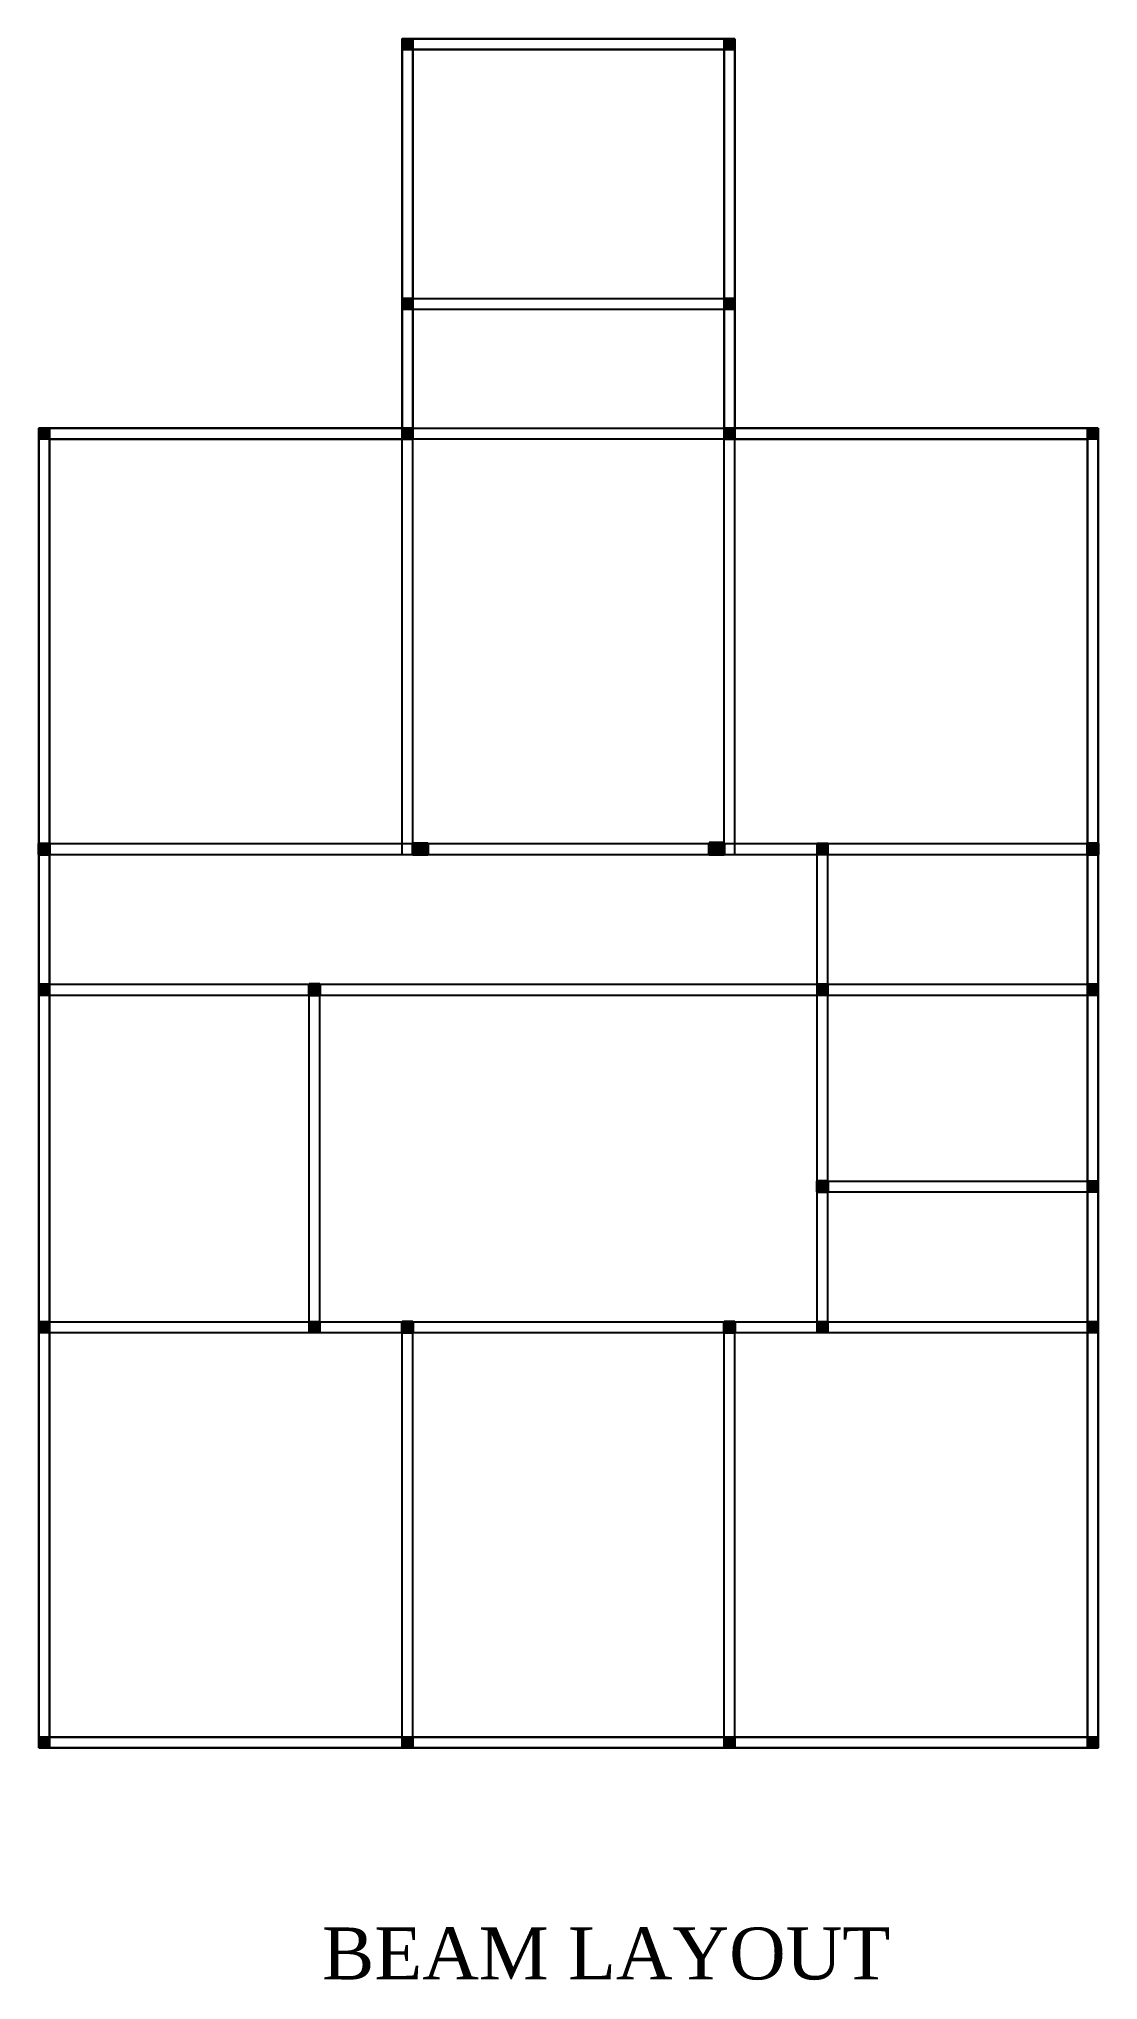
# Model space of a CAD drawing. Header units: inches. Extents: x -79350 to 491628, y -93215 to 155882.
# Drawn here: x 36855 to 37345, y -1363 to -466 of the extents above; entities that cross this region are included whole.
import ezdxf

# ---------------------------------------------------------------- set-up
doc = ezdxf.new("R2010")
doc.units = ezdxf.units.IN
doc.header["$MEASUREMENT"] = 0
doc.layers.get('0').update_dxf_attribs({"lineweight": 30})
doc.layers.add('Column', color=1, linetype='Continuous', lineweight=30)
doc.layers.add('Door', color=7, linetype='Continuous', lineweight=40, true_color=0x763422)
doc.layers.add('Wall', color=7, linetype='Continuous')
doc.styles.get("Standard").update_dxf_attribs({"font": 'times.ttf', "height": 12})
pattern_1 = [(45, (31833.57689, 3935.59359), (-0.0883883476, 0.0883883476), [])]

msp = doc.modelspace()

# ---------------------------------------------------------------- texts
at = {"layer": 'Wall', "color": 7, "insert": (36986, -1339), "char_height": 24, "attachment_point": 1}
msp.add_mtext_dynamic_manual_height_columns('BEAM LAYOUT', width=525.5, gutter_width=60, heights=[0], dxfattribs=at)

# ---------------------------------------------------------------- hatches: boundary and pattern name
at = {"layer": 'Column'}
h = msp.add_hatch(dxfattribs=at)
h.set_pattern_fill('ANSI31', color=256)
h.set_pattern_definition(pattern_1)
h.paths.add_polyline_path([(37028, -466), (37023, -466), (37023, -470.96), (37028, -470.96)])
h.paths.add_polyline_path([(37177, -466), (37172, -466), (37172, -470.96), (37177, -470.96)])
h.paths.add_polyline_path([(37028, -586), (37023, -586), (37023, -590.96), (37028, -590.96)])
h.paths.add_polyline_path([(37177, -586), (37172, -586), (37172, -590.96), (37177, -590.96)])
h.paths.add_polyline_path([(37028, -646), (37023, -646), (37023, -650.96), (37028, -650.96)])
h.paths.add_polyline_path([(36860, -646), (36855, -646), (36855, -650.96), (36860, -650.96)])
h.paths.add_polyline_path([(37177, -646), (37172, -646), (37172, -650.96), (37177, -650.96)])
h.paths.add_polyline_path([(37345, -646), (37340, -646), (37340, -650.96), (37345, -650.96)])
h.paths.add_polyline_path([(36860, -838), (36855, -838), (36855, -842.96), (36860, -842.96)])
h.paths.add_polyline_path([(37035, -838), (37028, -838), (37028, -843), (37035, -843)])
h.paths.add_polyline_path([(37220, -838), (37215, -838), (37215, -843), (37220, -843)])
h.paths.add_polyline_path([(37172, -837.71), (37165, -837.71), (37165, -843), (37172, -843)])
h.paths.add_polyline_path([(37345, -838), (37340, -838), (37340, -843), (37345, -843)])
h.paths.add_polyline_path([(36860, -1059), (36855, -1059), (36855, -1064), (36860, -1064)])
h.paths.add_polyline_path([(36985, -1059), (36980, -1059), (36980, -1063.96), (36985, -1063.96)])
h.paths.add_polyline_path([(37028, -1059), (37022.99, -1059), (37023, -1064), (37028, -1064)])
h.paths.add_polyline_path([(37177, -1059), (37172, -1059), (37172, -1064), (37177, -1064)])
h.paths.add_polyline_path([(37220, -1059), (37215, -1059), (37215, -1063.96), (37220, -1063.96)])
h.paths.add_polyline_path([(37220, -994), (37215, -994), (37215, -999), (37220, -999)])
h.paths.add_polyline_path([(37219.99, -903), (37215, -903), (37215, -908), (37219.99, -908)])
h.paths.add_polyline_path([(37345, -903), (37340, -903), (37340, -908), (37345, -908)])
h.paths.add_polyline_path([(37345, -994), (37340, -994), (37340, -999), (37345, -999)])
h.paths.add_polyline_path([(37345, -1059), (37340, -1059), (37340, -1064), (37345, -1064)])
h.paths.add_polyline_path([(36860, -1251), (36855, -1251), (36855, -1256), (36860, -1256)])
h.paths.add_polyline_path([(37028, -1251), (37023, -1251), (37023, -1256), (37028, -1256)])
h.paths.add_polyline_path([(37177, -1251), (37172, -1251), (37172, -1256), (37177, -1256)])
h.paths.add_polyline_path([(37345, -1251), (37340, -1251), (37340, -1256), (37345, -1256)])
h = msp.add_hatch(dxfattribs=at)
h.set_pattern_fill('ANSI31', color=256)
h.set_pattern_definition(pattern_1)
h.paths.add_polyline_path([(36860, -903), (36855, -903), (36855, -908), (36860, -908)])
h.paths.add_polyline_path([(36985, -903), (36980, -903), (36980, -908), (36985, -908)])

# ---------------------------------------------------------------- linework, layer by layer
for p, q in [((37023, -471), (37023, -466)), ((37028, -466), (37023, -466)), ((37028, -466), (37172, -466)), ((37172, -466), (37177, -466)), ((37177, -471), (37177, -466)), ((37023, -646), (37023, -471)), ((37028, -646), (37028, -471)), ((37028, -471), (37172, -471)), ((37172, -646), (37172, -471)), ((37177, -646), (37177, -471)), ((36860, -646), (36855, -646)), ((36855, -651), (36855, -646)), ((37023, -646), (36860, -646)), ((37028, -646), (37028, -651)), ((37172, -646), (37172, -651)), ((37340, -646), (37177, -646)), ((37340, -646), (37345, -646)), ((37345, -651), (37345, -646)), ((36855, -651), (36855, -1251)), ((37028, -651), (36860, -651)), ((36860, -651), (36860, -1251)), ((37340, -651), (37172, -651)), ((37340, -1251), (37340, -651)), ((37345, -1251), (37345, -651)), ((37028, -838), (37027.88, -838)), ((37035, -843), (37028, -843)), ((37035, -838), (37035, -843)), ((37165, -837.71), (37165, -843)), ((37165, -843), (37172, -843)), ((37172, -838), (37172, -837.71)), ((37220, -838), (37215, -838)), ((37220, -843), (37215, -843)), ((36980, -903), (36980, -908)), ((36985, -903), (36985, -908)), ((37215, -903), (37215, -908)), ((36980, -1059), (36985, -1059)), ((37022.99, -1059), (37028, -1059)), ((37172, -1059), (37177, -1059)), ((37215, -1059), (37220, -1059)), ((36855, -1251), (36855, -1256)), ((36860, -1256), (36855, -1256)), ((36860, -1251), (37340, -1251)), ((36860, -1256), (37340, -1256)), ((37340, -1256), (37345, -1256)), ((37345, -1251), (37345, -1256))]:
    msp.add_line(p, q)
for p, q in [((37023, -466), (37028, -466)), ((37023, -470.96), (37023, -466)), ((37028, -466), (37028, -470.96)), ((37172, -466), (37177, -466)), ((37172, -470.96), (37172, -466)), ((37177, -466), (37177, -470.96)), ((37028, -470.96), (37023, -470.96)), ((37177, -470.96), (37172, -470.96)), ((37023, -586), (37028, -586)), ((37023, -590.96), (37023, -586)), ((37028, -590.96), (37023, -590.96)), ((37028, -586), (37028, -590.96)), ((37172, -586), (37177, -586)), ((37172, -590.96), (37172, -586)), ((37177, -590.96), (37172, -590.96)), ((37177, -586), (37177, -590.96)), ((36855, -646), (36860, -646)), ((36855, -650.96), (36855, -646)), ((36860, -646), (36860, -650.96)), ((37023, -646), (37028, -646)), ((37023, -650.96), (37023, -646)), ((37028, -646), (37028, -650.96)), ((37172, -646), (37177, -646)), ((37172, -650.96), (37172, -646)), ((37177, -646), (37177, -650.96)), ((37340, -646), (37345, -646)), ((37340, -650.96), (37340, -646)), ((37345, -646), (37345, -650.96)), ((36860, -650.96), (36855, -650.96)), ((37028, -650.96), (37023, -650.96)), ((37177, -650.96), (37172, -650.96)), ((37345, -650.96), (37340, -650.96)), ((36855, -838), (36860, -838)), ((36855, -842.96), (36855, -838)), ((36860, -842.96), (36855, -842.96)), ((36860, -838), (36860, -842.96)), ((37028, -838), (37035, -838)), ((37028, -843), (37028, -838)), ((37035, -843), (37028, -843)), ((37035, -838), (37035, -843)), ((37165, -837.71), (37172, -837.71)), ((37165, -843), (37165, -837.71)), ((37172, -843), (37165, -843)), ((37172, -837.71), (37172, -843)), ((37220, -838), (37215, -838)), ((37215, -838), (37215, -843)), ((37215, -843), (37220, -843)), ((37220, -838), (37220, -843)), ((37340, -838), (37345, -838)), ((37340, -843), (37340, -838)), ((37345, -843), (37340, -843)), ((37345, -838), (37345, -843)), ((36860, -903), (36855, -903)), ((36855, -903), (36855, -908)), ((36860, -903), (36860, -908)), ((36980, -903), (36985, -903)), ((36980, -908), (36980, -903)), ((36985, -903), (36985, -908)), ((37219.99, -903), (37214.99, -903)), ((37214.99, -903), (37214.99, -908)), ((37219.99, -903), (37219.99, -908)), ((37345, -903), (37340, -903)), ((37340, -903), (37340, -908)), ((37345, -903), (37345, -908)), ((36860, -908), (36855, -908)), ((36985, -908), (36980, -908)), ((37214.99, -908), (37219.99, -908)), ((37220, -908), (37220, -908.05)), ((37340, -908), (37345, -908)), ((37215, -994), (37220, -994)), ((37215, -999), (37215, -994)), ((37220, -994), (37220, -999)), ((37345, -994), (37340, -994)), ((37340, -994), (37340, -999)), ((37345, -994), (37345, -999)), ((37220, -999), (37215, -999)), ((37340, -999), (37345, -999)), ((36860, -1059), (36855, -1059)), ((36855, -1059), (36855, -1064)), ((36860, -1064), (36855, -1064)), ((36860, -1059), (36860, -1064)), ((36980, -1059), (36985, -1059)), ((36980, -1063.96), (36980, -1059)), ((36985, -1063.96), (36980, -1063.96)), ((36985, -1059), (36985, -1063.96)), ((37022.99, -1059), (37028, -1059)), ((37023, -1064), (37022.99, -1059)), ((37028, -1064), (37023, -1064)), ((37028, -1059), (37028, -1064)), ((37172, -1059), (37177, -1059)), ((37172, -1059), (37172, -1064)), ((37177, -1064), (37172, -1064)), ((37177, -1059), (37177, -1064)), ((37215, -1059), (37220, -1059)), ((37215, -1063.96), (37215, -1059)), ((37220, -1063.96), (37215, -1063.96)), ((37220, -1059), (37220, -1063.96)), ((37345, -1059), (37340, -1059)), ((37340, -1059), (37340, -1064)), ((37340, -1064), (37345, -1064)), ((37345, -1059), (37345, -1064)), ((36860, -1251), (36855, -1251)), ((36855, -1251), (36855, -1256)), ((36855, -1256), (36860, -1256)), ((36860, -1251), (36860, -1256)), ((37028, -1251), (37023, -1251)), ((37023, -1251), (37023, -1256)), ((37023, -1256), (37028, -1256)), ((37028, -1251), (37028, -1256)), ((37177, -1251), (37172, -1251)), ((37172, -1251), (37172, -1256)), ((37172, -1256), (37177, -1256)), ((37177, -1251), (37177, -1256)), ((37345, -1251), (37340, -1251)), ((37340, -1251), (37340, -1256)), ((37340, -1256), (37345, -1256)), ((37345, -1251), (37345, -1256))]:
    msp.add_line(p, q, dxfattribs=at)
at = {"layer": 'Door'}
for p, q in [((36855, -838), (36855, -842.96)), ((36855, -842.96), (36860, -842.96)), ((36860, -843), (36860, -838)), ((36860, -842.96), (36860, -840.5)), ((37028, -838), (37035, -838)), ((37028, -838), (37028, -843)), ((37028, -843), (37035, -843)), ((37035, -843), (37035, -838)), ((37165, -843), (37165, -837.71)), ((37165, -837.71), (37172, -837.71)), ((37172, -843), (37165, -843)), ((37172, -838), (37172, -837.71)), ((37172, -838), (37172, -843)), ((37340, -838), (37345, -838)), ((37340, -843), (37340, -838)), ((37340, -843), (37345, -843)), ((37345, -838), (37345, -843)), ((36980, -908), (36980, -903)), ((36980, -903), (36985, -903)), ((36985, -903), (36985, -907.77)), ((36985, -908), (36985, -903)), ((36980, -908), (36985, -908)), ((37220, -994), (37215, -994)), ((37215, -999), (37215, -994)), ((37220, -999), (37220, -994)), ((37220, -999), (37215, -999)), ((37215, -999), (37220, -999)), ((37028, -1059), (37022.99, -1059)), ((37022.99, -1059), (37022.99, -1059)), ((37023, -1064), (37022.99, -1059)), ((37023, -1064), (37028, -1064)), ((37028, -1064), (37028, -1059)), ((37177, -1059), (37172, -1059)), ((37172, -1059), (37172, -1064)), ((37172, -1064), (37177, -1064)), ((37177, -1064), (37177, -1059))]:
    msp.add_line(p, q, dxfattribs=at)
for centre, radius, start, end in [((36884.29, -845.67), 25.43, 162.43884, 162.77277), ((37024.27, -1060.61), 39.41, 184.88382, 184.93654)]:
    msp.add_arc(centre, radius, start, end, dxfattribs=at)
at = {"layer": 'Wall', "color": 7}
for p, q in [((37023, -843), (37023, -466)), ((37028, -843), (37028, -466)), ((37172, -843), (37172, -466)), ((37177, -843), (37177, -466)), ((37023, -586), (37177, -586)), ((37023, -590.96), (37177, -590.96)), ((36855, -646), (37345, -646)), ((36855, -650.96), (37345, -650.96)), ((37214.99, -651), (37214.99, -650.96)), ((37220, -651), (37220, -650.96)), ((36855, -838), (37345, -838)), ((36855, -843), (37345, -843)), ((37214.99, -1064), (37214.99, -838)), ((37220, -1064), (37220, -838)), ((36855, -903), (37345, -903)), ((36980, -1064), (36980, -903)), ((36985, -1064), (36985, -903)), ((36855, -908), (37345, -908)), ((37214.99, -994), (37345, -994)), ((37214.99, -999), (37345, -999)), ((36855, -1059), (37345, -1059)), ((36855, -1064), (37345, -1064)), ((37023, -1256), (37023, -1059)), ((37028, -1256), (37028, -1059)), ((37172, -1256), (37172, -1059)), ((37177, -1256), (37177, -1059))]:
    msp.add_line(p, q, dxfattribs=at)

msp.set_redraw_order([(e.dxf.handle, doc.entitydb.next_handle()) for e in msp.query("TEXT MTEXT ATTDEF DIMENSION ARC_DIMENSION")])  # texts and dimensions are drawn at this point

doc.saveas('drawing.dxf')
